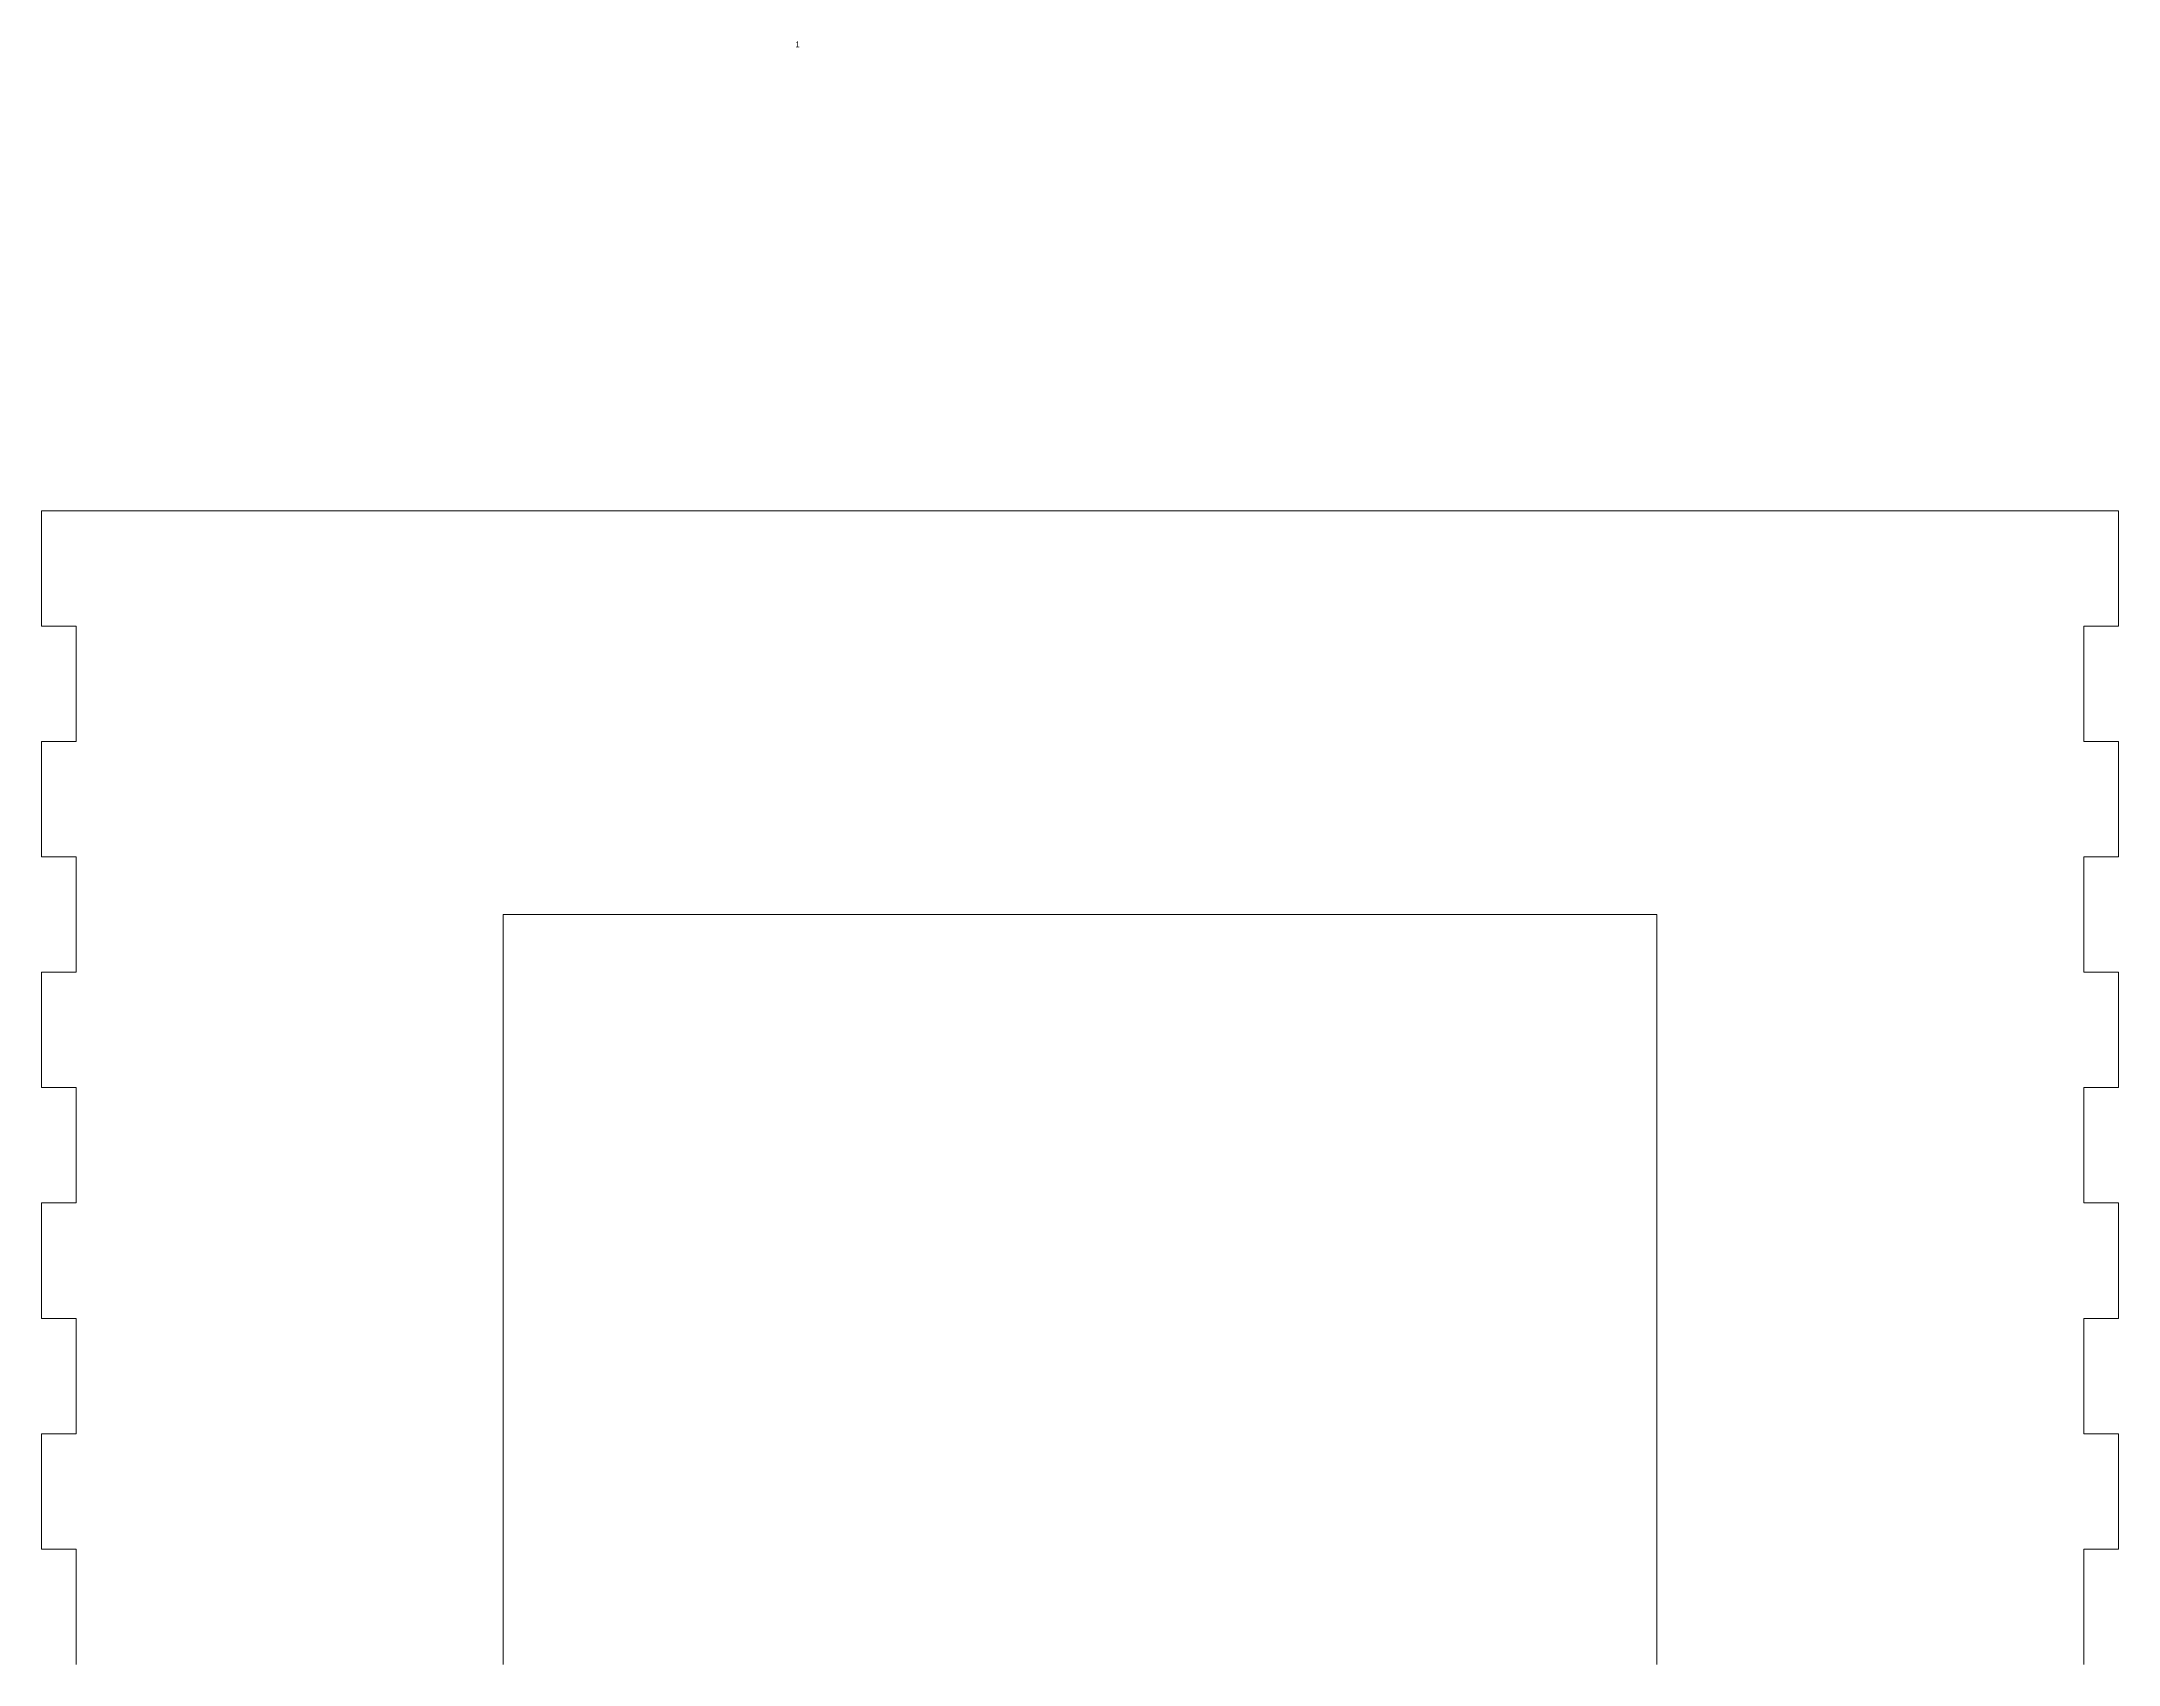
# Model space of a CAD drawing. Header units: millimetres. Extents: x -17105 to -8097, y 7860 to 10394.
# Drawn here: x -11961.3 to -11781.3, y 8104.4 to 8245.1 of the extents above; entities that cross this region are included whole.
import ezdxf

# ---------------------------------------------------------------- set-up
doc = ezdxf.new("R2010")
doc.units = ezdxf.units.MM
doc.layers.add('A-DETL-THIN', color=151, linetype='Continuous', lineweight=9)
doc.layers.add('G-ANNO-TEXT', color=231, linetype='Continuous', lineweight=9)
doc.styles.add('Arial', font='arial.ttf', dxfattribs={"height": 0.491766})

msp = doc.modelspace()

# ---------------------------------------------------------------- linework, layer by layer
at = {"layer": 'A-DETL-THIN'}
for p, q in [((-11961.32, 8204.42), (-11781.32, 8204.42)), ((-11961.32, 8204.42), (-11961.32, 8194.42)), ((-11961.32, 8194.42), (-11961.32, 8204.42)), ((-11781.32, 8204.42), (-11781.32, 8194.42)), ((-11781.32, 8194.42), (-11781.32, 8204.42)), ((-11961.32, 8194.42), (-11958.32, 8194.42)), ((-11958.32, 8194.42), (-11958.32, 8184.42)), ((-11781.32, 8194.42), (-11784.32, 8194.42)), ((-11784.32, 8194.42), (-11784.32, 8184.42)), ((-11961.32, 8184.42), (-11958.32, 8184.42)), ((-11961.32, 8174.42), (-11961.32, 8184.42)), ((-11781.32, 8184.42), (-11784.32, 8184.42)), ((-11781.32, 8174.42), (-11781.32, 8184.42)), ((-11961.32, 8174.42), (-11958.32, 8174.42)), ((-11958.32, 8174.42), (-11958.32, 8164.42)), ((-11781.32, 8174.42), (-11784.32, 8174.42)), ((-11784.32, 8174.42), (-11784.32, 8164.42)), ((-11821.32, 8169.42), (-11921.32, 8169.42)), ((-11921.32, 8169.42), (-11921.32, 8104.42)), ((-11821.32, 8104.42), (-11821.32, 8169.42)), ((-11961.32, 8164.42), (-11958.32, 8164.42)), ((-11961.32, 8154.42), (-11961.32, 8164.42)), ((-11781.32, 8164.42), (-11784.32, 8164.42)), ((-11781.32, 8154.42), (-11781.32, 8164.42)), ((-11961.32, 8154.42), (-11958.32, 8154.42)), ((-11958.32, 8154.42), (-11958.32, 8144.42)), ((-11781.32, 8154.42), (-11784.32, 8154.42)), ((-11784.32, 8154.42), (-11784.32, 8144.42)), ((-11961.32, 8144.42), (-11958.32, 8144.42)), ((-11961.32, 8134.42), (-11961.32, 8144.42)), ((-11781.32, 8144.42), (-11784.32, 8144.42)), ((-11781.32, 8134.42), (-11781.32, 8144.42)), ((-11961.32, 8134.42), (-11958.32, 8134.42)), ((-11958.32, 8134.42), (-11958.32, 8124.42)), ((-11781.32, 8134.42), (-11784.32, 8134.42)), ((-11784.32, 8134.42), (-11784.32, 8124.42)), ((-11961.32, 8124.42), (-11958.32, 8124.42)), ((-11961.32, 8114.42), (-11961.32, 8124.42)), ((-11781.32, 8124.42), (-11784.32, 8124.42)), ((-11781.32, 8114.42), (-11781.32, 8124.42)), ((-11961.32, 8114.42), (-11958.32, 8114.42)), ((-11958.32, 8114.42), (-11958.32, 8104.42)), ((-11781.32, 8114.42), (-11784.32, 8114.42)), ((-11784.32, 8114.42), (-11784.32, 8104.42))]:
    msp.add_line(p, q, dxfattribs=at)

# ---------------------------------------------------------------- texts
at = {"layer": 'G-ANNO-TEXT', "color": 7, "insert": (-11895.98, 8245.1), "char_height": 0.4918, "width": 0.456, "attachment_point": 1, "line_spacing_factor": 0.938532, "style": 'Arial'}
msp.add_mtext('\\fArial|b0|i0|c178|p34|;1', dxfattribs=at)

doc.saveas('drawing.dxf')
